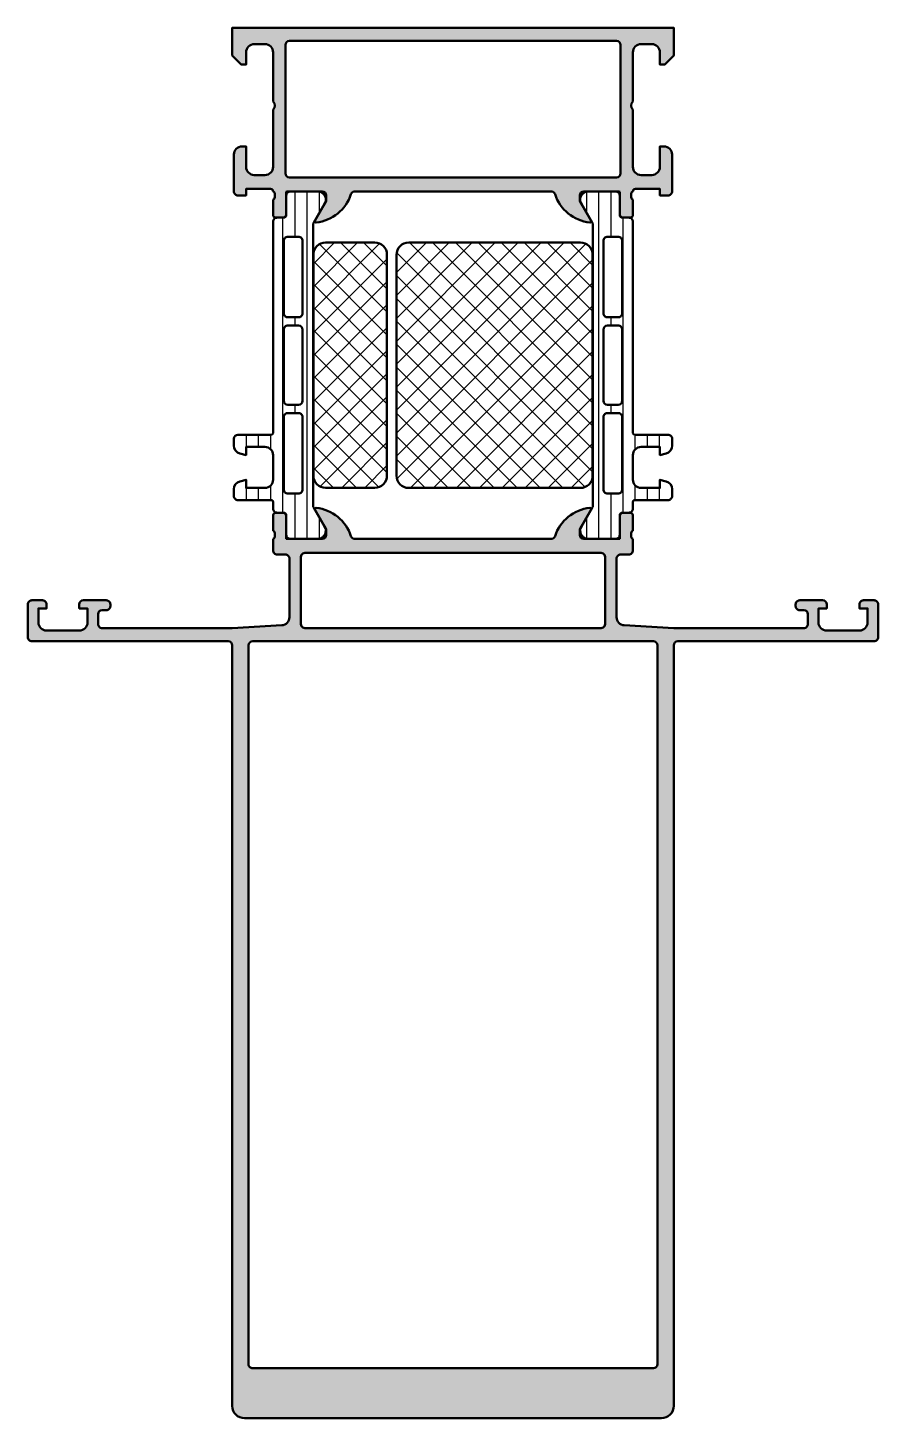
# Model space of a CAD drawing. Extents: x 0 to 104, y -95 to 75.
import ezdxf

# ---------------------------------------------------------------- set-up
doc = ezdxf.new("R2010")
doc.units = 0
for name, color, linetype, lineweight in [('0S-Alu contour', 7, 'Continuous', 50), ('0S-Alu hatch', 252, 'Continuous', 25), ('0S-Plastic contour', 254, 'Continuous', 50), ('0S-Plastic hatch', 253, 'Continuous', 25), ('0S-PT contour', 91, 'Continuous', 50), ('0S-PT hatch', 103, 'Continuous', 25)]:
    doc.layers.add(name, color=color, linetype=linetype, lineweight=lineweight)
pattern_1 = [(135, (0, 0), (-1.403165018917055, -1.403165018917055), []), (225, (0, 0), (1.403165018917055, -1.403165018917055), [])]
pattern_2 = [(90, (0, 0), (-1.4859, 0), [])]

# ---------------------------------------------------------------- blocks, each defined once
blk = doc.blocks.new('347750__EEDB8628_CD6E_4294_B818_DA84D8212B76_')
at = {"layer": '0S-Alu hatch'}
h = blk.add_hatch(color=256, dxfattribs=at)
edge = h.paths.add_edge_path()
edge.add_line((3.639383138e-06, 4.5), (3.639383138e-06, 0.5))
edge.add_arc((0.500000000026494, 0.4999963606433561), 0.4999963606566011, 179.9995829571354, 270.0004170425872)
edge.add_line((0.5000036393831379, 1e-16), (24.49998075119955, 0))
edge.add_ellipse((24.49998075119955, -0.5), major_axis=(-0.5, 0), ratio=1, start_angle=180, end_angle=270, ccw=False)
edge.add_line((24.99998075119954, -0.5), (24.99998075119954, -93.49999999999999))
edge.add_arc((26.49998109549844, -93.4999996557011), 1.500000344298936, 180.0000131436781, 269.9999868487538)
edge.add_line((26.49998075119955, -95), (77.49998075119954, -95))
edge.add_arc((77.49999964849751, -93.50002652657697), 1.499973473542049, 269.9992781636232, 360.0010132584771)
edge.add_line((78.999973121805, -93.49999999999999), (78.99997312180501, -0.5))
edge.add_ellipse((79.49998893626307, -0.5000158144580588), major_axis=(-0.5000158147081417, 0), ratio=1, start_angle=270.00181214608654, end_angle=359.99818785382087, ccw=False)
edge.add_line((79.49997312180501, -6.3e-15), (103.5000036393831, 0))
edge.add_arc((103.5000072787397, 0.4999963606433747), 0.4999963606566198, 269.9995829574155, 360.0004170428646)
edge.add_line((104.0000036393831, 0.5), (104.0000036393831, 4.5))
edge.add_arc((103.5000072787398, 4.50000363935664), 0.4999963606566104, 359.9995829571354, 450.0004170425861)
edge.add_line((103.5000036393831, 5.000000000000005), (102.1999853288362, 5))
edge.add_arc((102.1999650738996, 4.500050770347193), 0.4999492300631112, 89.99767871952724, 180.0058184440998)
edge.add_line((101.7000158464144, 4.5), (101.7000158464144, 4))
edge.add_line((101.7000158464144, 4), (102.7000158464144, 4))
edge.add_line((102.7000158464144, 4), (102.7000158464144, 2.300003051757812))
edge.add_ellipse((101.6999726679148, 2.300046230257363), major_axis=(-1.000043179431703, 0), ratio=1, start_angle=90.00247383897192, end_angle=179.9975261609891, ccw=False)
edge.add_line((101.7000158464144, 1.30000305175781), (97.69998532883626, 1.300003051757812))
edge.add_ellipse((97.6999685967068, 2.299955803026501), major_axis=(-0.9999527514086777, 0), ratio=1, start_angle=-0.002707280691993219, end_angle=90.0009587256992, ccw=False)
edge.add_line((96.7000158464144, 2.300003051757811), (96.7000158464144, 4))
edge.add_line((96.7000158464144, 4), (97.70001584641439, 4))
edge.add_line((97.70001584641439, 4), (97.70001584641439, 4.5))
edge.add_arc((97.19996711064042, 4.499951264226029), 0.5000487381489171, 0.0055841639549441, 89.99441583599489)
edge.add_line((97.20001584641439, 5.000000000000002), (94.39999753586751, 5))
edge.add_arc((94.39998373588281, 4.500013799984698), 0.4999862002057468, 89.99841859459237, 180.0015814054484)
edge.add_line((93.89999753586751, 4.5), (93.89999753586751, 4.300003051757812))
edge.add_arc((94.39998465429136, 4.29999017018166), 0.4999871185897852, 179.9985238419079, 270.0014761579244)
edge.add_line((94.39999753586751, 3.800003051757814), (94.89999753586751, 3.800003051757812))
edge.add_ellipse((94.89999479499996, 3.300000310890254), major_axis=(-0.5000027408750701, 0), ratio=1, start_angle=180.0003140784808, end_angle=269.9996859214352, ccw=False)
edge.add_line((95.39999753586751, 3.300003051757812), (95.39999753586751, 2.099998474121093))
edge.add_ellipse((94.90000117522418, 2.099994834764432), major_axis=(-0.4999963606565819, 0), ratio=1, start_angle=89.99958295741061, end_angle=180.0004170428646, ccw=False)
edge.add_line((94.89999753586751, 1.599998474121096), (79.00000363938314, 1.599998474121093))
edge.add_line((79.00000363938314, 1.599998474121093), (72.94296628586751, 1.946113586425781))
edge.add_ellipse((72.99999431097056, 2.944476820800788), major_axis=(-0.9999906716559303, 0), ratio=1, start_angle=-0.0006706298242988851, end_angle=86.7307306479899, ccw=False)
edge.add_line((72.00000363938314, 2.944488525390625), (72.00000363938314, 10.09999847412109))
edge.add_ellipse((72.50000076675134, 10.1000013467529), major_axis=(-0.4999971273764557, 0), ratio=1, start_angle=-90.00032918124731, end_angle=0.0003291815056059022, ccw=False)
edge.add_line((72.50000363938314, 10.5999984741211), (73.50000363938312, 10.59999847412109))
edge.add_arc((73.50000651201493, 11.09999560148929), 0.4999971273764539, 269.9996708187527, 360.0003291815056)
edge.add_line((74.00000363938314, 11.09999847412109), (74.00000363938314, 12.5))
edge.add_ellipse((74.07884008592609, 12.76752059199321), major_axis=(-0.2788950563274936, 0), ratio=1, start_angle=-1.1645893740753195, end_angle=73.58012358053122, ccw=False)
edge.add_line((73.80000263938295, 12.77318899999147), (73.80000263938298, 13.22678299999143))
edge.add_ellipse((74.07887073502627, 13.23244365946842), major_axis=(-0.27892554173727, 0), ratio=1, start_angle=-73.5754054446598, end_angle=1.1628700728730905, ccw=False)
edge.add_line((74.00000363938314, 13.4999869999915), (74.00000363938314, 15.379998))
edge.add_arc((73.70000363938301, 15.37999799999995), 0.300000000000125, 0, 90.00000000001087)
edge.add_line((73.70000363938296, 15.67999800000007), (72.72002932034032, 15.67999799999995))
edge.add_arc((72.72002932034032, 15.379998), 0.2999999999999545, 90, 180)
edge.add_line((72.42002932034036, 15.379998), (72.42002932034036, 12.61986284450358))
edge.add_ellipse((72.30002932034031, 12.61986284450365), major_axis=(-0.120000000000033, 0), ratio=1, start_angle=89.99990065163081, end_angle=180, ccw=False)
edge.add_line((72.30002911226559, 12.4998628445038), (68.00059491821987, 12.49987029953229))
edge.add_ellipse((68.00059491821993, 13.00030899047846), major_axis=(-0.5004386909461687, 0), ratio=1, start_angle=0, end_angle=89.99999999999352, ccw=False)
edge.add_line((67.50015622727376, 13.00030899047846), (67.50015622727376, 13.70030899047856))
edge.add_line((67.50015622727376, 13.70030899047856), (68.88165168489611, 16.0931293135061))
edge.add_arc((68.76203644262543, 16.16218920583019), 0.1381197846482892, 330.0000000000239, 455.6225775508132)
edge.add_arc((69.2383794684475, 11.32370012863078), 4.999999999999889, 95.6225775507939, 162.25158364393)
edge.add_ellipse((63.99955524861081, 13.00050134695247), major_axis=(-0.5006310121761267, 0), ratio=1, start_angle=89.99999999999511, end_angle=162.2515836439256, ccw=False)
edge.add_line((63.99955524861077, 12.49987033477635), (39.99923952588149, 12.5003166542366))
edge.add_ellipse((39.99923952588146, 12.99967456803591), major_axis=(-0.4993579137993099, 0), ratio=1, start_angle=17.748416356073278, end_angle=90.00000000000318, ccw=False)
edge.add_arc((34.76162781031847, 11.3232614384453), 4.999999999999948, 17.74841635606901, 84.37742244920526)
edge.add_arc((35.23797083614076, 16.16175051564476), 0.1381197846482757, 84.37742244924227, 210.0000000000359)
edge.add_line((35.11835559387016, 16.09269062332055), (36.49985105149252, 13.69987030029301))
edge.add_line((36.49985105149252, 13.69987030029301), (36.49985105149252, 12.99987030029297))
edge.add_ellipse((35.99985105149251, 12.99987030029297), major_axis=(-0.5, 0), ratio=1, start_angle=90, end_angle=180, ccw=False)
edge.add_line((35.99985105149251, 12.49987030029297), (31.69997816650046, 12.49986284450381))
edge.add_ellipse((31.69997795842582, 12.61986284450354), major_axis=(-0.1199999999999096, 0), ratio=1, start_angle=0, end_angle=90.00009934832002, ccw=False)
edge.add_line((31.57997795842591, 12.61986284450354), (31.57997795842592, 15.379998))
edge.add_arc((31.27997795842579, 15.37999799999994), 0.300000000000125, 0, 90.00000000001087)
edge.add_line((31.27997795842573, 15.67999800000007), (30.30000363938309, 15.67999800000007))
edge.add_arc((30.30000363938315, 15.37999800000006), 0.3000000000000114, 90.00000000001087, 180)
edge.add_line((30.00000363938314, 15.37999800000006), (30.00000363938314, 13.4999869999915))
edge.add_ellipse((29.92113654373989, 13.23244365946857), major_axis=(-0.2789255417371667, 0), ratio=1, start_angle=178.8371299270957, end_angle=253.5754054446278, ccw=False)
edge.add_line((30.20000463938307, 13.22678299999143), (30.20000463938307, 12.77318899999147))
edge.add_ellipse((29.92116719284007, 12.76752059199306), major_axis=(-0.2788950563273889, 0), ratio=1, start_angle=106.4198764195011, end_angle=181.1645893741054, ccw=False)
edge.add_line((30.00000363938314, 12.5), (30.00000363938314, 11.09999847412109))
edge.add_arc((30.50000076675135, 11.0999956014893), 0.4999971273764628, 179.9996708184944, 270.0003291812465)
edge.add_line((30.50000363938314, 10.59999847412109), (31.50000363938314, 10.59999847412109))
edge.add_ellipse((31.50000651201493, 10.10000134675288), major_axis=(-0.4999971273764628, 0), ratio=1, start_angle=179.9996708184945, end_angle=270.00032918124646, ccw=False)
edge.add_line((32.00000363938314, 10.09999847412109), (32.00000363938314, 2.944488525390625))
edge.add_ellipse((31.0000129677957, 2.944476820800789), major_axis=(-0.9999906716559323, 0), ratio=1, start_angle=93.2692693520105, end_angle=180.0006706298244, ccw=False)
edge.add_line((31.05704099289877, 1.946113586425781), (25.00000363938314, 1.599998474121093))
edge.add_line((25.00000363938314, 1.599998474121093), (9.100009742898761, 1.599998474121093))
edge.add_ellipse((9.100006103542121, 2.099994834764452), major_axis=(-0.4999963606566037, 0), ratio=1, start_angle=-0.000417042864683026, end_angle=90.00041704258689, ccw=False)
edge.add_line((8.600009742898761, 2.099998474121093), (8.600009742898761, 3.300003051757812))
edge.add_ellipse((9.100012483766374, 3.300000310890201), major_axis=(-0.5000027408751234, 0), ratio=1, start_angle=270.0003140785709, end_angle=359.99968592151924, ccw=False)
edge.add_line((9.100009742898761, 3.800003051757812), (9.600009742898761, 3.800003051757812))
edge.add_arc((9.600022624474947, 4.299990170181628), 0.499987118589755, 269.9985238420721, 360.0014761580922)
edge.add_line((10.10000974289876, 4.300003051757812), (10.10000974289876, 4.5))
edge.add_arc((9.600023542883463, 4.500013799984699), 0.499986200205745, 359.9984185945515, 450.0015814054076)
edge.add_line((9.600009742898761, 5), (6.799991432351887, 5))
edge.add_arc((6.80004016812588, 4.499951264226007), 0.5000487381489366, 90.00558416400735, 179.994415836045)
edge.add_line((6.299991432351887, 4.5), (6.299991432351887, 4))
edge.add_line((6.299991432351887, 4), (7.299991432351887, 4))
edge.add_line((7.299991432351887, 4), (7.299991432351887, 2.300003051757812))
edge.add_ellipse((6.300038682059533, 2.299955803026452), major_axis=(-0.9999527514086279, 0), ratio=1, start_angle=89.99904127429772, end_angle=180.0027072806921, ccw=False)
edge.add_line((6.300021949930012, 1.300003051757812), (2.299991432351887, 1.300003051757812))
edge.add_ellipse((2.300034610851463, 2.300046230257388), major_axis=(-1.000043179431727, 0), ratio=1, start_angle=0.00247383901108833, end_angle=89.99752616102683, ccw=False)
edge.add_line((1.299991432351888, 2.300003051757812), (1.299991432351887, 4))
edge.add_line((1.299991432351887, 4), (2.299991432351887, 4))
edge.add_line((2.299991432351887, 4), (2.299991432351887, 4.5))
edge.add_arc((1.800042204866697, 4.500050770347224), 0.4999492300630802, 359.9941815559002, 450.0023212804758)
edge.add_line((1.800021949930013, 5), (0.500003639383138, 5))
edge.add_arc((0.5000000000264943, 4.500003639356643), 0.4999963606566015, 89.99958295741283, 180.0004170428646)
h.paths.add_polyline_path([(33.40000516526205, 2.100024744323476), (33.40000516526205, 10.30002169256566), (33.4669607316683, 10.55002169256566), (33.65000516526205, 10.73303560858129), (33.90000516526205, 10.80002169256566), (70.09995633713704, 10.80002169256566), (70.34995633713704, 10.73303560858129), (70.53300077073085, 10.55002169256566), (70.59995633713704, 10.30002169256566), (70.59995633713704, 2.100024744323476), (70.53300077073085, 1.850024744323476), (70.34995633713704, 1.667010828307851), (70.09995633713704, 1.600024744323476), (33.90000516526205, 1.600024744323476), (33.65000516526205, 1.667010828307851), (33.4669607316683, 1.850024744323476)])
edge = h.paths.add_edge_path()
edge.add_line((27.0005641151525, -88.4001969240111), (27.0005641151525, -0.5001968942098216))
edge.add_ellipse((27.50057484015688, -0.5002076490161367), major_axis=(-0.5000107251200396, 0), ratio=1, start_angle=270.00122896861046, end_angle=359.99876761655685, ccw=False)
edge.add_line((27.5005641151525, -0.0001969240111204), (76.50056411515205, -0.0001969240111244))
edge.add_ellipse((76.50052212303467, -0.5002389161298632), major_axis=(-0.5000419938819285, 0), ratio=1, start_angle=180.0048115382487, end_angle=269.9951884619079, ccw=False)
edge.add_line((77.0005641151534, -0.5001969240113482), (77.00056411515386, -88.40019692400973))
edge.add_ellipse((76.50054830069455, -88.40018110955178), major_axis=(-0.5000158147094064, 0), ratio=1, start_angle=90.00181214607511, end_angle=179.9981878538209, ccw=False)
edge.add_line((76.5005641151525, -88.90019692401108), (27.5005641151525, -88.90019692401108))
edge.add_ellipse((27.50055379477204, -88.40020724439157), major_axis=(-0.499989679726044, 0), ratio=1, start_angle=-0.001182652789623262, end_angle=90.00118265289791, ccw=False)
at = {"layer": '0S-Alu contour', "color": 7}
for points in [[(30.00000363938314, 15.37999800000006), (30.00000363938314, 13.4999869999915)], [(31.27997795842573, 15.67999800000007), (30.30000363938309, 15.67999800000007)], [(31.57997795842591, 12.61986284450354), (31.57997795842592, 15.379998)], [(35.11835559387016, 16.09269062332055), (36.49985105149252, 13.69987030029301), (36.49985105149252, 12.99987030029297)], [(67.50015622727376, 13.00030899047846), (67.50015622727376, 13.70030899047856), (68.88165168489611, 16.0931293135061)], [(72.42002932034036, 15.379998), (72.42002932034036, 12.61986284450358)], [(73.70000363938296, 15.67999800000007), (72.72002932034032, 15.67999799999995)], [(74.00000363938314, 13.4999869999915), (74.00000363938314, 15.379998)], [(30.00000363938314, 12.5), (30.00000363938314, 11.09999847412109)], [(30.20000463938307, 13.22678299999143), (30.20000463938307, 12.77318899999147)], [(35.99985105149251, 12.49987030029297), (31.69997816650046, 12.49986284450381)], [(63.99955524861077, 12.49987033477635), (39.99923952588149, 12.5003166542366)], [(72.30002911226559, 12.4998628445038), (68.00059491821987, 12.49987029953229)], [(73.80000263938295, 12.77318899999147), (73.80000263938298, 13.22678299999143)], [(74.00000363938314, 11.09999847412109), (74.00000363938314, 12.5)], [(30.50000363938314, 10.59999847412109), (31.50000363938314, 10.59999847412109)], [(33.40000516526205, 2.100024744323476), (33.40000516526205, 10.30002169256566), (33.4669607316683, 10.55002169256566), (33.65000516526205, 10.73303560858129), (33.90000516526205, 10.80002169256566), (70.09995633713704, 10.80002169256566), (70.34995633713704, 10.73303560858129), (70.53300077073085, 10.55002169256566), (70.59995633713704, 10.30002169256566), (70.59995633713704, 2.100024744323476), (70.53300077073085, 1.850024744323476), (70.34995633713704, 1.667010828307851), (70.09995633713704, 1.600024744323476), (33.90000516526205, 1.600024744323476), (33.65000516526205, 1.667010828307851), (33.4669607316683, 1.850024744323476), (33.40000516526205, 2.100024744323476)], [(72.50000363938314, 10.5999984741211), (73.50000363938312, 10.59999847412109)], [(32.00000363938314, 10.09999847412109), (32.00000363938314, 2.944488525390625)], [(72.00000363938314, 2.944488525390625), (72.00000363938314, 10.09999847412109)], [(3.639383138e-06, 4.5), (3.639383138e-06, 0.5)], [(1.800021949930013, 5), (0.500003639383138, 5)], [(1.299991432351888, 2.300003051757812), (1.299991432351887, 4), (2.299991432351887, 4), (2.299991432351887, 4.5)], [(6.299991432351887, 4.5), (6.299991432351887, 4), (7.299991432351887, 4), (7.299991432351887, 2.300003051757812)], [(9.600009742898761, 5), (6.799991432351887, 5)], [(9.100009742898761, 3.800003051757812), (9.600009742898761, 3.800003051757812)], [(10.10000974289876, 4.300003051757812), (10.10000974289876, 4.5)], [(93.89999753586751, 4.5), (93.89999753586751, 4.300003051757812)], [(97.20001584641439, 5.000000000000002), (94.39999753586751, 5)], [(94.39999753586751, 3.800003051757814), (94.89999753586751, 3.800003051757812)], [(96.7000158464144, 2.300003051757811), (96.7000158464144, 4), (97.70001584641439, 4), (97.70001584641439, 4.5)], [(101.7000158464144, 4.5), (101.7000158464144, 4), (102.7000158464144, 4), (102.7000158464144, 2.300003051757812)], [(103.5000036393831, 5.000000000000005), (102.1999853288362, 5)], [(104.0000036393831, 0.5), (104.0000036393831, 4.5)], [(8.600009742898761, 2.099998474121093), (8.600009742898761, 3.300003051757812)], [(31.05704099289877, 1.946113586425781), (25.00000363938314, 1.599998474121093), (9.100009742898761, 1.599998474121093)], [(94.89999753586751, 1.599998474121096), (79.00000363938314, 1.599998474121093), (72.94296628586751, 1.946113586425781)], [(95.39999753586751, 3.300003051757812), (95.39999753586751, 2.099998474121093)], [(0.5000036393831379, 1e-16), (24.49998075119955, 0)], [(6.300021949930012, 1.300003051757812), (2.299991432351887, 1.300003051757812)], [(79.49997312180501, -6.3e-15), (103.5000036393831, 0)], [(101.7000158464144, 1.30000305175781), (97.69998532883626, 1.300003051757812)], [(24.99998075119954, -0.5), (24.99998075119954, -93.49999999999999)], [(27.0005641151525, -88.4001969240111), (27.0005641151525, -0.5001968942098216)], [(27.5005641151525, -0.0001969240111204), (76.50056411515205, -0.0001969240111244)], [(77.0005641151534, -0.5001969240113482), (77.00056411515386, -88.40019692400973)], [(78.999973121805, -93.49999999999999), (78.99997312180501, -0.5)], [(76.5005641151525, -88.90019692401108), (27.5005641151525, -88.90019692401108)], [(26.49998075119955, -95), (77.49998075119954, -95)]]:
    blk.add_lwpolyline(points, dxfattribs=at)
for centre, radius, start, end in [((30.30000363938315, 15.37999800000006), 0.3000000000000114, 90.00000000001087, 180), ((31.27997795842579, 15.37999799999994), 0.300000000000125, 0, 90.00000000001087), ((35.23797083614076, 16.16175051564476), 0.1381197846482757, 84.37742244924227, 210.0000000000359), ((34.76162781031847, 11.3232614384453), 4.999999999999948, 17.74841635606901, 84.37742244920526), ((69.2383794684475, 11.32370012863078), 4.999999999999889, 95.6225775507939, 162.25158364393), ((68.76203644262543, 16.16218920583019), 0.1381197846482892, 330.0000000000239, 95.6225775508133), ((72.72002932034032, 15.379998), 0.2999999999999545, 90, 180), ((73.70000363938301, 15.37999799999995), 0.300000000000125, 0, 90.00000000001087), ((30.50000076675135, 11.0999956014893), 0.4999971273764628, 179.9996708184944, 270.0003291812465), ((73.50000651201493, 11.09999560148929), 0.4999971273764539, 269.9996708187527, 0.0003291815055843), ((0.5000000000264943, 4.500003639356643), 0.4999963606566015, 89.99958295741283, 180.0004170428646), ((1.800042204866697, 4.500050770347224), 0.4999492300630802, 359.9941815559002, 90.00232128047583), ((6.80004016812588, 4.499951264226007), 0.5000487381489366, 90.00558416400735, 179.994415836045), ((9.600023542883463, 4.500013799984699), 0.499986200205745, 359.9984185945515, 90.00158140540763), ((9.600022624474947, 4.299990170181628), 0.499987118589755, 269.9985238420721, 0.0014761580921441), ((94.39998373588281, 4.500013799984698), 0.4999862002057468, 89.99841859459237, 180.0015814054484), ((94.39998465429136, 4.29999017018166), 0.4999871185897852, 179.9985238419079, 270.0014761579244), ((97.19996711064042, 4.499951264226029), 0.5000487381489171, 0.0055841639549441, 89.99441583599489), ((102.1999650738996, 4.500050770347193), 0.4999492300631112, 89.99767871952724, 180.0058184440998), ((103.5000072787398, 4.50000363935664), 0.4999963606566104, 359.9995829571354, 90.00041704258616), ((0.500000000026494, 0.4999963606433561), 0.4999963606566011, 179.9995829571354, 270.0004170425872), ((103.5000072787397, 0.4999963606433747), 0.4999963606566198, 269.9995829574155, 0.0004170428646345), ((26.49998109549844, -93.4999996557011), 1.500000344298936, 180.0000131436781, 269.9999868487538), ((77.49999964849751, -93.50002652657697), 1.499973473542049, 269.9992781636232, 0.0010132584770576)]:
    blk.add_arc(centre, radius, start, end, dxfattribs=at)
at = {"layer": '0S-Alu contour', "color": 7, "extrusion": (0, 0, -1)}
for centre, radius, start, end in [((-29.92113654373989, 13.23244365946857), 0.2789255417371667, 106.4245945553722, 181.1628700729044), ((-29.92116719284007, 12.76752059199306), 0.2788950563273889, 178.8354106258946, 253.5801235804989), ((-31.69997795842582, 12.61986284450354), 0.1199999999999096, 269.99990065168, 0), ((-35.99985105149251, 12.99987030029297), 0.5, 180, 270), ((-39.99923952588146, 12.99967456803591), 0.4993579137993099, 269.9999999999968, 342.2515836439267), ((-63.99955524861081, 13.00050134695247), 0.5006310121761267, 197.7484163560744, 270.0000000000049), ((-68.00059491821993, 13.00030899047846), 0.5004386909461687, 270.0000000000065, 0), ((-72.30002932034031, 12.61986284450365), 0.120000000000033, 180, 270.0000993483692), ((-74.07884008592609, 12.76752059199321), 0.2788950563274936, 286.4198764194688, 1.164589374075328), ((-74.07887073502627, 13.23244365946842), 0.27892554173727, 358.8371299271269, 73.57540544465989), ((-31.50000651201493, 10.10000134675288), 0.4999971273764628, 89.99967081875351, 180.0003291815056), ((-72.50000076675134, 10.1000013467529), 0.4999971273764557, 359.9996708184944, 90.0003291812473), ((-9.100012483766374, 3.300000310890201), 0.5000027408751234, 0.0003140784807261, 89.99968592142906), ((-94.89999479499996, 3.300000310890254), 0.5000027408750701, 90.00031407856484, 179.9996859215192), ((-2.300034610851463, 2.300046230257388), 1.000043179431727, 270.0024738389732, 359.9975261609889), ((-6.300038682059533, 2.299955803026452), 0.9999527514086279, 179.9972927193079, 270.0009587257023), ((-9.100006103542121, 2.099994834764452), 0.4999963606566037, 269.9995829574131, 0.0004170428646345), ((-31.0000129677957, 2.944476820800789), 0.9999906716559324, 179.9993293701756, 266.7307306479895), ((-72.99999431097056, 2.944476820800788), 0.9999906716559305, 273.2692693520101, 0.000670629824406), ((-94.90000117522418, 2.099994834764432), 0.4999963606565819, 179.9995829571354, 270.0004170425894), ((-97.6999685967068, 2.299955803026501), 0.9999527514086777, 269.9990412743008, 0.002707280692036), ((-101.6999726679148, 2.300046230257363), 1.000043179431703, 180.002473839011, 269.9975261610281), ((-24.49998075119955, -0.5), 0.5, 90, 180), ((-27.50057484015688, -0.5002076490161367), 0.5000107251200396, 0.0012323834431625, 89.99877103138954), ((-76.50052212303467, -0.5002389161298632), 0.5000419938819285, 90.00481153809208, 179.9951884617513), ((-79.49998893626307, -0.5000158144580588), 0.5000158147081417, 0.0018121461791491, 89.99818785391346), ((-27.50055379477204, -88.40020724439157), 0.499989679726044, 269.9988173471021, 0.0011826527896552), ((-76.50054830069455, -88.40018110955178), 0.5000158147094064, 180.0018121461791, 269.9981878539249)]:
    blk.add_arc(centre, radius, start, end, dxfattribs=at)
blk = doc.blocks.new('367300__D25F5A30_A243_4F00_9445_2579407FB8EC_')
at = {"layer": '0S-PT hatch'}
h = blk.add_hatch(dxfattribs=at)
h.set_pattern_fill('ANSI37', color=256, scale=0.625, angle=90, style=0)
h.set_pattern_definition(pattern_1)
edge = h.paths.add_edge_path()
edge.add_arc((46.58045853068642, 47.24119923922816), 1.5, 90, 180)
edge.add_line((45.08045853068643, 47.24119923922816), (45.08045853068643, 20.24119923922817))
edge.add_arc((46.58045853068642, 20.24119923922817), 1.5, 180, 270)
edge.add_line((46.58045853068642, 18.74119923922817), (67.58045853068643, 18.74119923922816))
edge.add_arc((67.58045853068643, 20.24119923922817), 1.5, 270, 360)
edge.add_line((69.08045853068641, 20.24119923922817), (69.08045853068641, 47.24119923922816))
edge.add_arc((67.58045853068643, 47.24119923922816), 1.5, 0, 90)
edge.add_line((67.58045853068643, 48.74119923922816), (46.58045853068642, 48.74119923922816))
at = {"layer": '0S-PT contour', "color": 7}
for points in [[(67.58045853068643, 48.74119923922816), (46.58045853068642, 48.74119923922816)], [(45.08045853068643, 47.24119923922816), (45.08045853068643, 20.24119923922817)], [(69.08045853068641, 20.24119923922817), (69.08045853068641, 47.24119923922816)], [(46.58045853068642, 18.74119923922817), (67.58045853068643, 18.74119923922816)]]:
    blk.add_lwpolyline(points, dxfattribs=at)
for centre, start, end in [((46.58045853068642, 47.24119923922816), 90, 180), ((67.58045853068643, 47.24119923922816), 0, 90), ((46.58045853068642, 20.24119923922817), 180, 270), ((67.58045853068643, 20.24119923922817), 270, 0)]:
    blk.add_arc(centre, 1.5, start, end, dxfattribs=at)
blk = doc.blocks.new('367300__BC3D34BB_B735_4AA6_B9B0_60AD262DBA55_')
at = {"layer": '0S-PT hatch'}
h = blk.add_hatch(dxfattribs=at)
h.set_pattern_fill('ANSI37', color=256, scale=0.625, angle=90, style=0)
h.set_pattern_definition(pattern_1)
edge = h.paths.add_edge_path()
edge.add_ellipse((42.42476006073864, 47.25119923911583), major_axis=(-1.5, 0), ratio=1, start_angle=180, end_angle=269.99999999999943, ccw=False)
edge.add_line((43.92476006073865, 47.25119923911583), (43.92476006073866, 20.25119923911583))
edge.add_ellipse((42.42476006073867, 20.25119923911579), major_axis=(-1.499999999999985, 0), ratio=1, start_angle=89.99999999999949, end_angle=180, ccw=False)
edge.add_line((42.42476006073866, 18.7511992391158), (36.42476006073867, 18.75119923911583))
edge.add_ellipse((36.42476006073868, 20.25119923911583), major_axis=(-1.500000000000003, 0), ratio=1, start_angle=0, end_angle=89.99999999999949, ccw=False)
edge.add_line((34.92476006073868, 20.25119923911583), (34.92476006073867, 47.25119923911583))
edge.add_ellipse((36.42476006073866, 47.25119923911583), major_axis=(-1.499999999999992, 0), ratio=1, start_angle=269.9999999999997, end_angle=360, ccw=False)
edge.add_line((36.42476006073867, 48.75119923911583), (42.42476006073866, 48.75119923911583))
at = {"layer": '0S-PT contour', "color": 7}
for points in [[(36.42476006073867, 48.75119923911583), (42.42476006073866, 48.75119923911583)], [(34.92476006073868, 20.25119923911583), (34.92476006073867, 47.25119923911583)], [(43.92476006073865, 47.25119923911583), (43.92476006073866, 20.25119923911583)], [(42.42476006073866, 18.7511992391158), (36.42476006073867, 18.75119923911583)]]:
    blk.add_lwpolyline(points, dxfattribs=at)
at = {"layer": '0S-PT contour', "color": 7, "extrusion": (0, 0, -1)}
for centre, radius, start, end in [((-36.42476006073866, 47.25119923911583), 1.499999999999992, 0, 90.00000000000028), ((-42.42476006073864, 47.25119923911583), 1.5, 90.00000000000055, 180), ((-36.42476006073868, 20.25119923911583), 1.500000000000003, 270.0000000000005, 0), ((-42.42476006073867, 20.25119923911579), 1.499999999999985, 180, 270.0000000000005)]:
    blk.add_arc(centre, radius, start, end, dxfattribs=at)
blk = doc.blocks.new('284033__EBEF7010_AD5A_4A08_94A9_241416151E6A___D5143D63_0C57_47CB_9D43_866FCB59583E_')
at = {"layer": '0S-Plastic hatch'}
h = blk.add_hatch(dxfattribs=at)
h.set_pattern_fill('ANSI31', color=256, scale=0.4680000000000001, angle=45, style=0)
h.set_pattern_definition(pattern_2)
edge = h.paths.add_edge_path()
edge.add_line((69.09999233068575, 50.92833361702787), (69.10107864311682, 16.57406486142846))
edge.add_ellipse((68.60107864337442, 16.57404727382148), major_axis=(-0.5000000000517238, 0), ratio=1, start_angle=150.0020787000289, end_angle=180.0020153912401, ccw=False)
edge.add_line((69.03410041506638, 16.32406298373011), (67.71571341727976, 14.04035838247477))
edge.add_arc((68.55698564793857, 13.49975392838028), 0.9999960709245096, 147.2750591980472, 261.8204672459851)
edge.add_line((68.41471085102432, 12.50993069970383), (71.89125234683017, 12.51005734716796))
edge.add_arc((71.8912368762104, 13.01005332437421), 0.499995977445587, 270.0017728167015, 360.0023777790716)
edge.add_line((72.3912328532254, 13.01007407424411), (72.39081397301263, 15.41007244358258))
edge.add_ellipse((72.6908139728158, 15.41008330981691), major_axis=(-0.2999999999999828, 0), ratio=1, start_angle=-89.9979247021165, end_angle=0.002075297898500139, ccw=False)
edge.add_line((72.69080310658151, 15.7100833096201), (73.50113443939642, 15.71011193603831))
edge.add_arc((73.50111900801211, 16.21010925689817), 0.4999973210979854, 270.0017683158609, 360.0023822800018)
edge.add_line((74.0011163286779, 16.21013004610165), (74.00243687366783, 17.05120229122874))
edge.add_ellipse((74.20243687366782, 17.05120229122873), major_axis=(-0.1999999999999886, 0), ratio=1, start_angle=270, end_angle=360, ccw=False)
edge.add_line((74.20243687366782, 17.25120229122872), (78.30243687365618, 17.25120229122873))
edge.add_arc((78.3024368736562, 17.7512022912287), 0.4999999999999716, 269.9999999999968, 360)
edge.add_line((78.80243687365618, 17.7512022912287), (78.80243687365574, 18.58195151458678))
edge.add_arc((77.80243687365623, 18.58195151458676), 0.9999999999995026, 0, 74.99999999891804)
edge.add_line((78.06125591877687, 19.54787734087046), (77.3024368736563, 19.75120229122868))
edge.add_line((77.3024368736563, 19.75120229122868), (77.30243687365618, 18.75120229122873))
edge.add_line((77.30243687365618, 18.75120229122873), (75.00243687366783, 18.75120229122873))
edge.add_ellipse((75.00414611938903, 19.75532877543036), major_axis=(-1.004127938958004, 0), ratio=1, start_angle=0.23408772131568867, end_angle=89.90246998468012, ccw=False)
edge.add_line((74.00002656094115, 19.75122632025461), (74.00002656094115, 22.75110467439828))
edge.add_ellipse((75.00414590750886, 22.74707631855115), major_axis=(-1.004127427074067, 0), ratio=1, start_angle=270.097517975085, end_angle=359.770140321516, ccw=False)
edge.add_line((75.00243687366778, 23.75120229122874), (77.30243687365619, 23.75120229122874))
edge.add_line((77.30243687365619, 23.75120229122874), (77.30243687365619, 22.75120229122874))
edge.add_line((77.30243687365619, 22.75120229122874), (78.06125591877685, 22.95452724155691))
edge.add_arc((77.80243687365603, 23.92045306784118), 1.000000000000093, 285.0000000010829, 360)
edge.add_line((78.80243687365615, 23.92045306784118), (78.80243687365613, 24.75120229122879))
edge.add_arc((78.30243687365623, 24.75120229122882), 0.4999999999999006, 0, 90.00000000000487)
edge.add_line((78.30243687365619, 25.25120229122872), (74.20243687366789, 25.25120229122874))
edge.add_ellipse((74.20416542656322, 25.45537538707201), major_axis=(-0.2041804127759077, 0), ratio=1, start_angle=1.1558689438242027, end_angle=89.5149389342647, ccw=False)
edge.add_line((74.00002656094117, 25.45125658823264), (74.00000363938314, 51.29262339778482))
edge.add_arc((73.50000631852326, 51.29260796640052), 0.499997321098005, 0.0017683158931002, 90.00238227990717)
edge.add_line((73.49998552932061, 51.79260528706634), (72.68965419650569, 51.79257666064811))
edge.add_ellipse((72.68964333027138, 52.09257666045132), major_axis=(-0.3000000000000041, 0), ratio=1, start_angle=0.002075297898500139, end_angle=90.00207529788338, ccw=False)
edge.add_line((72.38964333046818, 52.09256579421694), (72.38988835104898, 54.49256418760248))
edge.add_arc((71.88989237384268, 54.49254871698268), 0.4999959774456243, 0.0017728167248697, 90.00237777906717)
edge.add_line((71.88987162397284, 54.99254469399775), (68.413330128167, 54.99241804653365))
edge.add_arc((68.55567662904873, 54.00260512706298), 0.9999960709244543, 98.18368334978393, 212.7290913977288)
edge.add_line((67.71444356282855, 53.46193973131243), (69.03299599228494, 51.17833064206305))
edge.add_ellipse((68.59999233120425, 50.92831498391091), major_axis=(-0.4999999998305307, 0), ratio=1, start_angle=180.0021351979358, end_angle=210.0020719028558, ccw=False)
edge = h.paths.add_edge_path()
edge.add_ellipse((72.20055493872187, 48.9511899405362), major_axis=(-0.5000000020876216, 0), ratio=1, start_angle=180, end_angle=270.0018991026211, ccw=False)
edge.add_line((72.7005549408095, 48.9511899405362), (72.70055494080945, 40.10119604587005))
edge.add_ellipse((72.20055493865216, 40.10119604774751), major_axis=(-0.5000000021573073, 0), ratio=1, start_angle=89.99810091050438, end_angle=180, ccw=False)
edge.add_line((72.20053836596985, 39.60119604586486), (70.9005442596571, 39.60119604586484))
edge.add_ellipse((70.90054062030033, 40.1011924065081), major_axis=(-0.4999963606565038, 0), ratio=1, start_angle=-0.000417042864683026, end_angle=90.00041704259922, ccw=False)
edge.add_line((70.4005442596571, 40.10119604586717), (70.40054425965712, 48.95118994234916))
edge.add_ellipse((70.90054062030048, 48.95119358170579), major_axis=(-0.4999963606566104, 0), ratio=1, start_angle=-90.0004170425845, end_angle=0.00041704286462618256, ccw=False)
edge.add_line((70.90054425965711, 49.45118994234916), (72.20053836592501, 49.45118994234917))
edge = h.paths.add_edge_path()
edge.add_line((72.7005549407991, 38.10119604656852), (72.70055494079908, 29.40118994305283))
edge.add_ellipse((72.20055494079907, 29.40118994304765), major_axis=(-0.5000000000000142, 0), ratio=1, start_angle=90.00000000000318, end_angle=180, ccw=False)
edge.add_line((72.2005549407991, 28.90118994304764), (70.90054425964672, 28.90118994304763))
edge.add_ellipse((70.90054425964676, 29.40118994304765), major_axis=(-0.5000000000000178, 0), ratio=1, start_angle=0, end_angle=89.99999999999511, ccw=False)
edge.add_line((70.40054425964675, 29.40118994304765), (70.40054425964672, 38.10119604656851))
edge.add_ellipse((70.90054425964674, 38.10119604656329), major_axis=(-0.5000000000000142, 0), ratio=1, start_angle=270.000000001192, end_angle=360, ccw=False)
edge.add_line((70.90054425963633, 38.6011960465633), (72.20055494078866, 38.60119604656331))
edge.add_ellipse((72.20055494079907, 38.10119604656331), major_axis=(-0.5, 0), ratio=1, start_angle=180, end_angle=270.00000000119365, ccw=False)
edge = h.paths.add_edge_path()
edge.add_line((70.40054425964674, 18.55121130535755), (70.40054425964674, 27.40118994304763))
edge.add_ellipse((70.90054062029003, 27.40119358240435), major_axis=(-0.4999963606565393, 0), ratio=1, start_angle=-90.00041704259428, end_angle=0.00041704286462618256, ccw=False)
edge.add_line((70.90054425964674, 27.90118994304765), (72.20053836591465, 27.90118994304763))
edge.add_ellipse((72.20055493871152, 27.4011899412347), major_axis=(-0.5000000020875861, 0), ratio=1, start_angle=180, end_angle=270.00189910262276, ccw=False)
edge.add_line((72.7005549407991, 27.40118994305277), (72.70055494079908, 18.55118078777418))
edge.add_ellipse((72.20057019958817, 18.55118078777418), major_axis=(-0.4999847412109091, 0), ratio=1, start_angle=89.9999999999967, end_angle=180, ccw=False)
edge.add_line((72.20057019958814, 18.05119604656328), (70.9005595184358, 18.0511960465633))
edge.add_ellipse((70.90055951843577, 18.55121130535235), major_axis=(-0.5000152587890483, 0), ratio=1, start_angle=0, end_angle=90.00000000000318, ccw=False)
at = {"layer": '0S-Alu contour', "color": 7}
for points in [[(70.90054425965711, 49.45118994234916), (72.20053836592501, 49.45118994234917)], [(70.4005442596571, 40.10119604586717), (70.40054425965712, 48.95118994234916)], [(72.7005549408095, 48.9511899405362), (72.70055494080945, 40.10119604587005)], [(72.20053836596985, 39.60119604586486), (70.9005442596571, 39.60119604586484)], [(70.40054425964675, 29.40118994304765), (70.40054425964672, 38.10119604656851)], [(70.90054425963633, 38.6011960465633), (72.20055494078866, 38.60119604656331)], [(72.7005549407991, 38.10119604656852), (72.70055494079908, 29.40118994305283)], [(72.2005549407991, 28.90118994304764), (70.90054425964672, 28.90118994304763)], [(70.40054425964674, 18.55121130535755), (70.40054425964674, 27.40118994304763)], [(70.90054425964674, 27.90118994304765), (72.20053836591465, 27.90118994304763)], [(72.7005549407991, 27.40118994305277), (72.70055494079908, 18.55118078777418)], [(72.20057019958814, 18.05119604656328), (70.9005595184358, 18.0511960465633)]]:
    blk.add_lwpolyline(points, dxfattribs=at)
at = {"layer": '0S-Alu contour', "color": 7, "extrusion": (0, 0, -1)}
for centre, radius, start, end in [((-70.90054062030048, 48.95119358170579), 0.4999963606566104, 359.9995829571354, 90.00041704258453), ((-72.20055493872187, 48.9511899405362), 0.5000000020876216, 89.99810089737886, 180), ((-70.90054062030033, 40.1011924065081), 0.4999963606565038, 269.9995829574008, 0.0004170428646345), ((-72.20055493865216, 40.10119604774751), 0.5000000021573073, 180, 270.0018990894956), ((-70.90054425964674, 38.10119604656329), 0.5000000000000142, 0, 89.99999999880797), ((-72.20055494079907, 38.10119604656331), 0.5, 89.99999999880635, 180), ((-70.90054425964676, 29.40118994304765), 0.5000000000000178, 270.0000000000049, 0), ((-72.20055494079907, 29.40118994304765), 0.5000000000000142, 180, 269.9999999999968), ((-70.90054062029003, 27.40119358240435), 0.4999963606565393, 359.9995829571354, 90.0004170425943), ((-72.20055493871152, 27.4011899412347), 0.5000000020875861, 89.99810089737724, 180), ((-70.90055951843577, 18.55121130535235), 0.5000152587890483, 269.9999999999968, 0), ((-72.20057019958817, 18.55118078777418), 0.4999847412109091, 180, 270.0000000000033)]:
    blk.add_arc(centre, radius, start, end, dxfattribs=at)
at = {"layer": '0S-Plastic contour', "color": 7}
for points in [[(71.88987162397284, 54.99254469399775), (68.413330128167, 54.99241804653365)], [(72.38964333046818, 52.09256579421694), (72.38988835104898, 54.49256418760248)], [(67.71444356282855, 53.46193973131243), (69.03299599228494, 51.17833064206305)], [(73.49998552932061, 51.79260528706634), (72.68965419650569, 51.79257666064811)], [(74.00002656094117, 25.45125658823264), (74.00000363938314, 51.29262339778482)], [(69.09999233068575, 50.92833361702787), (69.10107864311682, 16.57406486142846)], [(78.30243687365619, 25.25120229122872), (74.20243687366789, 25.25120229122874)], [(78.80243687365615, 23.92045306784118), (78.80243687365613, 24.75120229122879)], [(74.00002656094115, 19.75122632025461), (74.00002656094115, 22.75110467439828)], [(75.00243687366778, 23.75120229122874), (77.30243687365619, 23.75120229122874), (77.30243687365619, 22.75120229122874), (78.06125591877685, 22.95452724155691)], [(78.06125591877687, 19.54787734087046), (77.3024368736563, 19.75120229122868), (77.30243687365618, 18.75120229122873), (75.00243687366783, 18.75120229122873)], [(74.0011163286779, 16.21013004610165), (74.00243687366783, 17.05120229122874)], [(74.20243687366782, 17.25120229122872), (78.30243687365618, 17.25120229122873)], [(78.80243687365618, 17.7512022912287), (78.80243687365574, 18.58195151458678)], [(69.03410041506638, 16.32406298373011), (67.71571341727976, 14.04035838247477)], [(72.3912328532254, 13.01007407424411), (72.39081397301263, 15.41007244358258)], [(72.69080310658151, 15.7100833096201), (73.50113443939642, 15.71011193603831)], [(68.41471085102432, 12.50993069970383), (71.89125234683017, 12.51005734716796)]]:
    blk.add_lwpolyline(points, dxfattribs=at)
for centre, radius, start, end in [((68.55567662904873, 54.00260512706298), 0.9999960709244543, 98.18368334978393, 212.7290913977288), ((71.88989237384268, 54.49254871698268), 0.4999959774456243, 0.0017728167248697, 90.00237777906717), ((73.50000631852326, 51.29260796640052), 0.499997321098005, 0.0017683158931002, 90.00238227990717), ((77.80243687365603, 23.92045306784118), 1.000000000000093, 285.0000000010829, 0), ((78.30243687365623, 24.75120229122882), 0.4999999999999006, 0, 90.00000000000487), ((77.80243687365623, 18.58195151458676), 0.9999999999995026, 0, 74.99999999891804), ((78.3024368736562, 17.7512022912287), 0.4999999999999716, 269.9999999999968, 0), ((73.50111900801211, 16.21010925689817), 0.4999973210979854, 270.0017683158609, 0.0023822800018465), ((68.55698564793857, 13.49975392838028), 0.9999960709245096, 147.2750591980472, 261.8204672459851), ((71.8912368762104, 13.01005332437421), 0.499995977445587, 270.0017728167015, 0.0023777790715539)]:
    blk.add_arc(centre, radius, start, end, dxfattribs=at)
at = {"layer": '0S-Plastic contour', "color": 7, "extrusion": (0, 0, -1)}
for centre, radius, start, end in [((-68.59999233120425, 50.92831498391091), 0.4999999998305307, 149.9979280971442, 179.9978648020642), ((-72.68964333027138, 52.09257666045132), 0.3000000000000041, 269.9979247021166, 359.9979247021015), ((-74.20416542656322, 25.45537538707201), 0.2041804127759077, 270.4850610657353, 358.8441310561758), ((-75.00414590750886, 22.74707631855115), 1.004127427074067, 0.2298596784839961, 89.902482024915), ((-75.00414611938903, 19.75532877543036), 1.004127938958004, 270.0975300153199, 359.7659122786843), ((-74.20243687366782, 17.05120229122873), 0.1999999999999886, 0, 90), ((-68.60107864337442, 16.57404727382148), 0.5000000000517238, 179.9979846087599, 209.9979212999711), ((-72.6908139728158, 15.41008330981691), 0.2999999999999828, 359.9979247021015, 89.99792470211656)]:
    blk.add_arc(centre, radius, start, end, dxfattribs=at)
blk = doc.blocks.new('284033__27E4ED42_9B32_4649_9DD8_DF4316C71A02___DD3B5295_F5A4_487E_B696_1DEC41EBBACE_')
at = {"layer": '0S-Plastic hatch'}
h = blk.add_hatch(dxfattribs=at)
h.set_pattern_fill('ANSI31', color=256, scale=0.4680000000000001, angle=45, style=0)
h.set_pattern_definition(pattern_2)
edge = h.paths.add_edge_path()
edge.add_line((30.00000363938314, 51.29262339778484), (29.99998071782514, 25.45125658823265))
edge.add_ellipse((29.79584185220311, 25.45537538707201), major_axis=(-0.2041804127758801, 0), ratio=1, start_angle=90.48506106571949, end_angle=178.8441310561823, ccw=False)
edge.add_line((29.79757040509838, 25.25120229122875), (25.69757040511009, 25.25120229122876))
edge.add_arc((25.69757040511009, 24.75120229122881), 0.4999999999999467, 90, 180)
edge.add_line((25.19757040511014, 24.75120229122881), (25.19757040511015, 23.92045306784114))
edge.add_arc((26.19757040511022, 23.92045306784117), 1.000000000000067, 180, 254.9999999989172)
edge.add_line((25.93875135998942, 22.95452724155692), (26.69757040511009, 22.75120229122875))
edge.add_line((26.69757040511009, 22.75120229122875), (26.69757040511008, 23.75120229122876))
edge.add_line((26.69757040511008, 23.75120229122876), (28.9975704050985, 23.75120229122875))
edge.add_ellipse((28.99586137125742, 22.74707631855116), major_axis=(-1.004127427074068, 0), ratio=1, start_angle=180.229859678484, end_angle=269.90248202491523, ccw=False)
edge.add_line((29.99998071782512, 22.75110467439827), (29.99998071782513, 19.75122632025461))
edge.add_ellipse((28.99586115937723, 19.75532877543039), major_axis=(-1.004127938958017, 0), ratio=1, start_angle=90.09753001532061, end_angle=179.7659122786844, ccw=False)
edge.add_line((28.99757040509844, 18.75120229122875), (26.69757040511009, 18.75120229122875))
edge.add_line((26.69757040511009, 18.75120229122875), (26.69757040510998, 19.75120229122869))
edge.add_line((26.69757040510998, 19.75120229122869), (25.93875135998941, 19.54787734087044))
edge.add_arc((26.19757040511001, 18.58195151458678), 0.9999999999994564, 105.0000000010805, 180)
edge.add_line((25.19757040511055, 18.58195151458678), (25.19757040511009, 17.75120229122874))
edge.add_arc((25.69757040511009, 17.75120229122875), 0.5000000000000036, 180, 270.0000000000004)
edge.add_line((25.6975704051101, 17.25120229122875), (29.79757040509846, 17.25120229122875))
edge.add_ellipse((29.79757040509846, 17.05120229122876), major_axis=(-0.1999999999999851, 0), ratio=1, start_angle=180, end_angle=270, ccw=False)
edge.add_line((29.99757040509845, 17.05120229122876), (29.99889095008839, 16.21013004610088))
edge.add_arc((30.49888827075416, 16.21010925689817), 0.4999973210979704, 179.9976177199981, 269.9982316841403)
edge.add_line((30.49887283936986, 15.71011193603833), (31.30920417218476, 15.71008330962012))
edge.add_ellipse((31.30919330595045, 15.41008330981691), major_axis=(-0.2999999999999952, 0), ratio=1, start_angle=179.9979247021016, end_angle=269.99792470211383, ccw=False)
edge.add_line((31.60919330575365, 15.41007244358253), (31.60877442554086, 13.0100740742441))
edge.add_arc((32.10877040255586, 13.0100533243742), 0.4999959774455648, 179.9976222209284, 269.9982271833)
edge.add_line((32.1087549319361, 12.51005734716797), (35.58529642774195, 12.50993069970388))
edge.add_arc((35.44302163082774, 13.4997539283803), 0.999996070924481, 278.1795327540131, 392.724940801954)
edge.add_line((36.28429386148652, 14.04035838247478), (34.96590686369947, 16.32406298372988))
edge.add_ellipse((35.39892863534014, 16.57404727380666), major_axis=(-0.5000000000000073, 0), ratio=1, start_angle=-0.002015393048509395, end_angle=29.997921301461588, ccw=False)
edge.add_line((34.89892863564945, 16.57406486142886), (34.90001494808053, 50.92833361702788))
edge.add_ellipse((35.40001494773338, 50.92831498386868), major_axis=(-0.5000000000000449, 0), ratio=1, start_angle=329.99792810277006, end_angle=359.9978647972848, ccw=False)
edge.add_line((34.96701128648134, 51.17833064206307), (36.28556371593775, 53.46193973131244))
edge.add_arc((35.4443306497175, 54.00260512706297), 0.9999960709244795, 327.2709086022734, 441.8163166502147)
edge.add_line((35.58667715059927, 54.99241804653367), (32.11013565479345, 54.99254469399776))
edge.add_arc((32.11011490492353, 54.49254871698273), 0.4999959774455861, 89.9976222209271, 179.9982271832751)
edge.add_line((31.61011892771729, 54.49256418760271), (31.61036394829812, 52.09256579421701))
edge.add_ellipse((31.31036394849491, 52.09257666045132), major_axis=(-0.299999999999997, 0), ratio=1, start_angle=89.9979247021152, end_angle=179.9979247021016, ccw=False)
edge.add_line((31.3103530822606, 51.79257666064812), (30.50002174944567, 51.79260528706632))
edge.add_arc((30.50000096024299, 51.29260796640053), 0.4999973210979775, 89.99761772008878, 179.9982316841069)
edge = h.paths.add_edge_path()
edge.add_line((31.29945233795681, 40.10119604587006), (31.29945233795682, 48.95118994235432))
edge.add_ellipse((31.79945234004445, 48.9511899405362), major_axis=(-0.5000000020876278, 0), ratio=1, start_angle=269.9981008973825, end_angle=360, ccw=False)
edge.add_line((31.79946891284127, 49.45118994234917), (33.09946301910917, 49.45118994234917))
edge.add_ellipse((33.0994666584658, 48.95119358170581), major_axis=(-0.4999963606566104, 0), ratio=1, start_angle=179.9995829571355, end_angle=270.00041704258535, ccw=False)
edge.add_line((33.59946301910916, 48.95118994234918), (33.59946301910916, 40.10119604586718))
edge.add_ellipse((33.0994666584659, 40.10119240650811), major_axis=(-0.4999963606565038, 0), ratio=1, start_angle=89.99958295740407, end_angle=180.0004170428646, ccw=False)
edge.add_line((33.09946301910918, 39.60119604586486), (31.79946891279644, 39.60119604586487))
edge.add_ellipse((31.79945234011412, 40.10119604774752), major_axis=(-0.5000000021573078, 0), ratio=1, start_angle=0, end_angle=90.00189908949642, ccw=False)
edge = h.paths.add_edge_path()
edge.add_line((31.2994523379672, 29.40118994305284), (31.29945233796718, 38.10119604656853))
edge.add_ellipse((31.79945233796719, 38.10119604656332), major_axis=(-0.5000000000000071, 0), ratio=1, start_angle=269.99999999880635, end_angle=360, ccw=False)
edge.add_line((31.79945233797761, 38.60119604656333), (33.09946301912994, 38.60119604656332))
edge.add_ellipse((33.09946301911953, 38.1011960465633), major_axis=(-0.5000000000000142, 0), ratio=1, start_angle=180, end_angle=269.999999998808, ccw=False)
edge.add_line((33.59946301911955, 38.10119604656852), (33.59946301911954, 29.40118994304764))
edge.add_ellipse((33.09946301911955, 29.40118994304764), major_axis=(-0.4999999999999929, 0), ratio=1, start_angle=90.0000000000008, end_angle=180, ccw=False)
edge.add_line((33.09946301911955, 28.90118994304764), (31.7994523379672, 28.90118994304764))
edge.add_ellipse((31.7994523379672, 29.40118994304764), major_axis=(-0.5, 0), ratio=1, start_angle=0, end_angle=90, ccw=False)
edge = h.paths.add_edge_path()
edge.add_line((33.59946301911954, 27.40118994304764), (33.59946301911954, 18.55121130535756))
edge.add_ellipse((33.09944776033049, 18.55121130535237), major_axis=(-0.5000152587890554, 0), ratio=1, start_angle=89.9999999999992, end_angle=180, ccw=False)
edge.add_line((33.09944776033048, 18.05119604656332), (31.79943707917813, 18.05119604656332))
edge.add_ellipse((31.79943707917813, 18.55118078777424), major_axis=(-0.4999847412109269, 0), ratio=1, start_angle=0, end_angle=90.0000000000004, ccw=False)
edge.add_line((31.2994523379672, 18.55118078777424), (31.2994523379672, 27.40118994305278))
edge.add_ellipse((31.79945234005482, 27.40118994123468), major_axis=(-0.5000000020876209, 0), ratio=1, start_angle=269.9981008973846, end_angle=360, ccw=False)
edge.add_line((31.79946891285162, 27.90118994304764), (33.09946301911954, 27.90118994304764))
edge.add_ellipse((33.09946665847622, 27.40119358240431), major_axis=(-0.4999963606565713, 0), ratio=1, start_angle=179.9995829571355, end_angle=270.00041704259104, ccw=False)
at = {"layer": '0S-Alu contour', "color": 7}
for points in [[(31.79946891284127, 49.45118994234917), (33.09946301910917, 49.45118994234917)], [(31.29945233795681, 40.10119604587006), (31.29945233795682, 48.95118994235432)], [(33.59946301910916, 48.95118994234918), (33.59946301910916, 40.10119604586718)], [(33.09946301910918, 39.60119604586486), (31.79946891279644, 39.60119604586487)], [(31.2994523379672, 29.40118994305284), (31.29945233796718, 38.10119604656853)], [(31.79945233797761, 38.60119604656333), (33.09946301912994, 38.60119604656332)], [(33.59946301911955, 38.10119604656852), (33.59946301911954, 29.40118994304764)], [(33.09946301911955, 28.90118994304764), (31.7994523379672, 28.90118994304764)], [(31.2994523379672, 18.55118078777424), (31.2994523379672, 27.40118994305278)], [(31.79946891285162, 27.90118994304764), (33.09946301911954, 27.90118994304764)], [(33.59946301911954, 27.40118994304764), (33.59946301911954, 18.55121130535756)], [(33.09944776033048, 18.05119604656332), (31.79943707917813, 18.05119604656332)]]:
    blk.add_lwpolyline(points, dxfattribs=at)
at = {"layer": '0S-Alu contour', "color": 7, "extrusion": (0, 0, -1)}
for centre, radius, start, end in [((-31.79945234004445, 48.9511899405362), 0.5000000020876278, 0, 90.00189910261747), ((-33.0994666584658, 48.95119358170581), 0.4999963606566104, 89.99958295741467, 180.0004170428646), ((-31.79945234011412, 40.10119604774752), 0.5000000021573078, 269.9981009105036, 0), ((-33.0994666584659, 40.10119240650811), 0.4999963606565038, 179.9995829571354, 270.0004170425959), ((-31.79945233796719, 38.10119604656332), 0.5000000000000071, 0, 90.00000000119365), ((-33.09946301911953, 38.1011960465633), 0.5000000000000142, 90.00000000119202, 180), ((-31.7994523379672, 29.40118994304764), 0.5, 270, 0), ((-33.09946301911955, 29.40118994304764), 0.4999999999999929, 180, 269.9999999999992), ((-31.79945234005482, 27.40118994123468), 0.5000000020876209, 0, 90.00189910261543), ((-33.09946665847622, 27.40119358240431), 0.4999963606565713, 89.99958295740896, 180.0004170428646), ((-31.79943707917813, 18.55118078777424), 0.4999847412109269, 269.9999999999996, 0), ((-33.09944776033049, 18.55121130535237), 0.5000152587890554, 180, 270.0000000000008)]:
    blk.add_arc(centre, radius, start, end, dxfattribs=at)
at = {"layer": '0S-Plastic contour', "color": 7}
for points in [[(31.61011892771729, 54.49256418760271), (31.61036394829812, 52.09256579421701)], [(35.58667715059927, 54.99241804653367), (32.11013565479345, 54.99254469399776)], [(34.96701128648134, 51.17833064206307), (36.28556371593775, 53.46193973131244)], [(30.00000363938314, 51.29262339778484), (29.99998071782514, 25.45125658823265)], [(31.3103530822606, 51.79257666064812), (30.50002174944567, 51.79260528706632)], [(34.89892863564945, 16.57406486142886), (34.90001494808053, 50.92833361702788)], [(25.19757040511014, 24.75120229122881), (25.19757040511015, 23.92045306784114)], [(29.79757040509838, 25.25120229122875), (25.69757040511009, 25.25120229122876)], [(25.93875135998942, 22.95452724155692), (26.69757040511009, 22.75120229122875), (26.69757040511008, 23.75120229122876), (28.9975704050985, 23.75120229122875)], [(29.99998071782512, 22.75110467439827), (29.99998071782513, 19.75122632025461)], [(28.99757040509844, 18.75120229122875), (26.69757040511009, 18.75120229122875), (26.69757040510998, 19.75120229122869), (25.93875135998941, 19.54787734087044)], [(25.19757040511055, 18.58195151458678), (25.19757040511009, 17.75120229122874)], [(25.6975704051101, 17.25120229122875), (29.79757040509846, 17.25120229122875)], [(29.99757040509845, 17.05120229122876), (29.99889095008839, 16.21013004610088)], [(30.49887283936986, 15.71011193603833), (31.30920417218476, 15.71008330962012)], [(31.60919330575365, 15.41007244358253), (31.60877442554086, 13.0100740742441)], [(36.28429386148652, 14.04035838247478), (34.96590686369947, 16.32406298372988)], [(32.1087549319361, 12.51005734716797), (35.58529642774195, 12.50993069970388)]]:
    blk.add_lwpolyline(points, dxfattribs=at)
for centre, radius, start, end in [((32.11011490492353, 54.49254871698273), 0.4999959774455861, 89.9976222209271, 179.9982271832751), ((35.4443306497175, 54.00260512706297), 0.9999960709244795, 327.2709086022734, 81.81631665021466), ((30.50000096024299, 51.29260796640053), 0.4999973210979775, 89.99761772008878, 179.9982316841069), ((25.69757040511009, 24.75120229122881), 0.4999999999999467, 90, 180), ((26.19757040511022, 23.92045306784117), 1.000000000000067, 180, 254.9999999989172), ((26.19757040511001, 18.58195151458678), 0.9999999999994564, 105.0000000010805, 180), ((25.69757040511009, 17.75120229122875), 0.5000000000000036, 180, 270.0000000000004), ((30.49888827075416, 16.21010925689817), 0.4999973210979704, 179.9976177199981, 269.9982316841403), ((35.44302163082774, 13.4997539283803), 0.999996070924481, 278.1795327540131, 32.72494080195393), ((32.10877040255586, 13.0100533243742), 0.4999959774455648, 179.9976222209284, 269.9982271833)]:
    blk.add_arc(centre, radius, start, end, dxfattribs=at)
at = {"layer": '0S-Plastic contour', "color": 7, "extrusion": (0, 0, -1)}
for centre, radius, start, end in [((-31.31036394849491, 52.09257666045132), 0.299999999999997, 180.0020752978985, 270.0020752978848), ((-35.40001494773338, 50.92831498386868), 0.5000000000000449, 0.0021352027151592, 30.00207189722995), ((-29.79584185220311, 25.45537538707201), 0.2041804127758801, 181.1558689438178, 269.5149389342805), ((-28.99586137125742, 22.74707631855116), 1.004127427074068, 90.0975179750848, 179.770140321516), ((-28.99586115937723, 19.75532877543039), 1.004127938958017, 180.2340877213157, 269.9024699846794), ((-29.79757040509846, 17.05120229122876), 0.1999999999999851, 90, 180), ((-31.30919330595045, 15.41008330981691), 0.2999999999999952, 90.00207529788617, 180.0020752978985), ((-35.39892863534014, 16.57404727380666), 0.5000000000000073, 330.0020786985385, 0.0020153930485069)]:
    blk.add_arc(centre, radius, start, end, dxfattribs=at)
blk = doc.blocks.new('347690__91FA448A_9F2B_45AC_A4BC_18F298B3F852_')
at = {"layer": '0S-Alu hatch'}
h = blk.add_hatch(color=256, dxfattribs=at)
edge = h.paths.add_edge_path()
edge.add_line((25.00000000000001, 71.60000000000001), (26.1, 70.5))
edge.add_line((26.1, 70.5), (26.7, 70.50000000000001))
edge.add_line((26.7, 70.50000000000001), (26.7, 72.00000000000001))
edge.add_ellipse((27.7, 72.00000000000001), major_axis=(-0.9999999999999928, 0), ratio=1, start_angle=269.9999999999996, end_angle=360, ccw=False)
edge.add_line((27.7, 73), (29, 73))
edge.add_ellipse((29, 72.00000000000001), major_axis=(-0.9999999999999857, 0), ratio=1, start_angle=180, end_angle=270.0000000000004, ccw=False)
edge.add_line((29.99999999999999, 72.00000000000001), (30, 66))
edge.add_ellipse((29.475, 65.5), major_axis=(-0.7250000000000041, 0), ratio=1, start_angle=136.3971810272968, end_angle=223.6028189727033, ccw=False)
edge.add_line((30, 65), (30, 58))
edge.add_ellipse((28.99999999999998, 58), major_axis=(-1.000000000000007, 0), ratio=1, start_angle=90.0000000000004, end_angle=180, ccw=False)
edge.add_line((29, 56.99999999999999), (27.7, 56.99999999999999))
edge.add_ellipse((27.7, 57.99999999999999), major_axis=(-1, 0), ratio=1, start_angle=0, end_angle=89.9999999999996, ccw=False)
edge.add_line((26.7, 57.99999999999999), (26.7, 60.5))
edge.add_line((26.7, 60.5), (26.2, 60.5))
edge.add_arc((26.2, 59.5), 1, 90, 180)
edge.add_line((25.2, 59.5), (25.2, 54.99999999999995))
edge.add_arc((25.69999999999998, 54.99999999999996), 0.4999999999999787, 180, 270.0000000000025)
edge.add_line((25.7, 54.49999999999998), (26.7, 54.5))
edge.add_line((26.7, 54.5), (26.69999999999998, 55.30000000000001))
edge.add_line((26.69999999999998, 55.30000000000001), (29.69999999999998, 55.29999999999998))
edge.add_ellipse((29.69999999999999, 55), major_axis=(-0.2999999999999829, 0), ratio=1, start_angle=180, end_angle=270.00000000000136, ccw=False)
edge.add_ellipse((29.92116355345692, 54.73247940800685), major_axis=(-0.2788950563274637, 0), ratio=1, start_angle=178.8354106259022, end_angle=253.5801235805081, ccw=False)
edge.add_line((30.200001, 54.72681100000848), (30.200001, 54.27321700000849))
edge.add_ellipse((29.92113290435684, 54.26755634053144), major_axis=(-0.2789255417371434, 0), ratio=1, start_angle=106.4245945553532, end_angle=181.1628700728862, ccw=False)
edge.add_line((30, 54.0000130000085), (30, 52.12000199999998))
edge.add_arc((30.3, 52.12000199999997), 0.2999999999999971, 180, 269.9999999999986)
edge.add_line((30.29999999999999, 51.82000199999997), (31.27997431904278, 51.82000199999997))
edge.add_arc((31.27997431904279, 52.12000199999998), 0.3000000000000043, 269.9999999999986, 360)
edge.add_line((31.57997431904279, 52.12000199999998), (31.57997431904278, 54.87999999999997))
edge.add_ellipse((31.69997431904278, 54.87999999999998), major_axis=(-0.1199999999999903, 0), ratio=1, start_angle=270.0000000000034, end_angle=360, ccw=False)
edge.add_line((31.69997431904277, 54.99999999999997), (36.00000000000001, 54.99999999999996))
edge.add_ellipse((36.00000000000001, 54.49999999999997), major_axis=(-0.4999999999999929, 0), ratio=1, start_angle=180, end_angle=270, ccw=False)
edge.add_line((36.50000000000001, 54.49999999999997), (36.50000000000002, 53.79999999999995))
edge.add_line((36.50000000000002, 53.79999999999995), (35.11850454237765, 51.40717967697241))
edge.add_arc((35.23811978464832, 51.33811978464827), 0.1381197846483035, 150.0000000000017, 275.6225775507922)
edge.add_arc((34.76177675882623, 56.17660886184786), 5.000000000000089, 275.6225775507933, 342.2515836439296)
edge.add_ellipse((40.00000000000003, 54.50000000000006), major_axis=(-0.4999999999999008, 0), ratio=1, start_angle=269.9999999999992, end_angle=342.25158364393315, ccw=False)
edge.add_line((40.00000000000004, 54.99999999999996), (63.99999999999998, 54.99999999999996))
edge.add_ellipse((63.99999999999991, 54.5), major_axis=(-0.4999999999999645, 0), ratio=1, start_angle=197.7484163560621, end_angle=269.99999999999267, ccw=False)
edge.add_arc((69.23822324117373, 56.17660886184781), 5.000000000000051, 197.7484163560709, 264.3774224492069)
edge.add_arc((68.76188021535168, 51.33811978464827), 0.1381197846483025, 264.3774224491996, 389.9999999999982)
edge.add_line((68.88149545762235, 51.40717967697241), (67.49999999999997, 53.79999999999995))
edge.add_line((67.49999999999997, 53.79999999999995), (67.49999999999999, 54.49999999999995))
edge.add_ellipse((67.99999999999997, 54.49999999999995), major_axis=(-0.4999999999999858, 0), ratio=1, start_angle=270, end_angle=360, ccw=False)
edge.add_line((67.99999999999997, 54.99999999999994), (72.3000256809572, 54.99999999999996))
edge.add_ellipse((72.3000256809572, 54.87999999999996), major_axis=(-0.1199999999999903, 0), ratio=1, start_angle=180, end_angle=270, ccw=False)
edge.add_line((72.4200256809572, 54.87999999999996), (72.4200256809572, 52.12000199999997))
edge.add_arc((72.7200256809572, 52.12000199999997), 0.3000000000000114, 180, 270)
edge.add_line((72.7200256809572, 51.82000199999996), (73.69999999999999, 51.82000199999997))
edge.add_arc((73.69999999999999, 52.12000199999997), 0.3000000000000043, 270, 360)
edge.add_line((74, 52.12000199999997), (73.99999999999999, 54.00001300000848))
edge.add_ellipse((74.07886709564316, 54.26755634053143), major_axis=(-0.2789255417371599, 0), ratio=1, start_angle=-1.1628700728862214, end_angle=73.57540544464422, ccw=False)
edge.add_line((73.79999899999999, 54.27321700000849), (73.79999899999999, 54.72681100000848))
edge.add_ellipse((74.07883644654301, 54.73247940800685), major_axis=(-0.2788950563274095, 0), ratio=1, start_angle=-73.58012358050797, end_angle=1.1645893740987958, ccw=False)
edge.add_ellipse((74.29999999999998, 54.99999999999996), major_axis=(-0.3000000000000256, 0), ratio=1, start_angle=270, end_angle=360, ccw=False)
edge.add_line((74.29999999999998, 55.29999999999998), (77.30000000000001, 55.3))
edge.add_line((77.30000000000001, 55.3), (77.30000000000001, 54.49999999999999))
edge.add_line((77.30000000000001, 54.49999999999999), (78.3, 54.49999999999996))
edge.add_arc((78.30000000000001, 54.99999999999995), 0.4999999999999858, 269.9999999999984, 360)
edge.add_line((78.79999999999998, 54.99999999999995), (78.79999999999998, 59.49999999999999))
edge.add_arc((77.8, 59.49999999999999), 1, 0, 89.9999999999992)
edge.add_line((77.80000000000001, 60.49999999999999), (77.3, 60.5))
edge.add_line((77.3, 60.5), (77.3, 57.99999999999998))
edge.add_ellipse((76.29999999999998, 57.99999999999998), major_axis=(-1, 0), ratio=1, start_angle=90, end_angle=180, ccw=False)
edge.add_line((76.29999999999998, 56.99999999999999), (75, 56.99999999999999))
edge.add_ellipse((75, 58), major_axis=(-1.000000000000007, 0), ratio=1, start_angle=0, end_angle=90, ccw=False)
edge.add_line((74, 58), (74, 65))
edge.add_ellipse((74.525, 65.5), major_axis=(-0.7250000000000041, 0), ratio=1, start_angle=-43.60281897270329, end_angle=43.60281897270329, ccw=False)
edge.add_line((74, 66), (74, 72))
edge.add_ellipse((75, 72), major_axis=(-1, 0), ratio=1, start_angle=270, end_angle=360, ccw=False)
edge.add_line((75, 73), (76.29999999999998, 73))
edge.add_ellipse((76.29999999999998, 72), major_axis=(-1, 0), ratio=1, start_angle=180, end_angle=270, ccw=False)
edge.add_line((77.3, 72), (77.3, 70.5))
edge.add_line((77.3, 70.5), (77.9, 70.5))
edge.add_line((77.9, 70.5), (79, 71.60000000000001))
edge.add_line((79, 71.60000000000001), (79, 75))
edge.add_line((79, 75), (25, 75))
edge.add_line((25, 75), (25.00000000000001, 71.60000000000001))
edge = h.paths.add_edge_path()
edge.add_ellipse((32.00001799965667, 72.89972055052948), major_axis=(-0.5000027408751234, 0), ratio=1, start_angle=270.0003140785705, end_angle=359.99968592151924, ccw=False)
edge.add_line((32.00001525878906, 73.3997232913971), (71.99985790252686, 73.3997232913971))
edge.add_ellipse((71.99985516165924, 72.89972055052948), major_axis=(-0.500002740875127, 0), ratio=1, start_angle=180.0003140784808, end_angle=269.99968592142864, ccw=False)
edge.add_line((72.49985790252686, 72.8997232913971), (72.49985790252686, 57.1997261047371))
edge.add_ellipse((71.99985516165924, 57.19972884560394), major_axis=(-0.500002740875127, 0), ratio=1, start_angle=90.00031407857142, end_angle=179.9996859215194, ccw=False)
edge.add_line((71.99985790252686, 56.69972610473632), (32.00001525878906, 56.69972610473632))
edge.add_ellipse((32.00001799965667, 57.19972884560394), major_axis=(-0.5000027408751199, 0), ratio=1, start_angle=0.00031407848081244083, end_angle=89.99968592142937, ccw=False)
edge.add_line((31.50001525878906, 57.19972610473632), (31.50001525878906, 72.89972329139628))
at = {"layer": '0S-Alu contour', "color": 7}
for points in [[(77.3, 72), (77.3, 70.5), (77.9, 70.5), (79, 71.60000000000001), (79, 75), (25, 75), (25.00000000000001, 71.60000000000001)], [(32.00001525878906, 73.3997232913971), (71.99985790252686, 73.3997232913971)], [(25.00000000000001, 71.60000000000001), (26.1, 70.5), (26.7, 70.50000000000001), (26.7, 72.00000000000001)], [(27.7, 73), (29, 73)], [(29.99999999999999, 72.00000000000001), (30, 66)], [(31.50001525878906, 57.19972610473632), (31.50001525878906, 72.89972329139628)], [(72.49985790252686, 72.8997232913971), (72.49985790252686, 57.1997261047371)], [(74, 66), (74, 72)], [(75, 73), (76.29999999999998, 73)], [(30, 65), (30, 58)], [(74, 58), (74, 65)], [(26.7, 57.99999999999999), (26.7, 60.5), (26.2, 60.5)], [(77.80000000000001, 60.49999999999999), (77.3, 60.5), (77.3, 57.99999999999998)], [(25.2, 59.5), (25.2, 54.99999999999995)], [(78.79999999999998, 54.99999999999995), (78.79999999999998, 59.49999999999999)], [(29, 56.99999999999999), (27.7, 56.99999999999999)], [(71.99985790252686, 56.69972610473632), (32.00001525878906, 56.69972610473632)], [(76.29999999999998, 56.99999999999999), (75, 56.99999999999999)], [(25.7, 54.49999999999998), (26.7, 54.5), (26.69999999999998, 55.30000000000001), (29.69999999999998, 55.29999999999998)], [(30.200001, 54.72681100000848), (30.200001, 54.27321700000849)], [(31.57997431904279, 52.12000199999998), (31.57997431904278, 54.87999999999997)], [(31.69997431904277, 54.99999999999997), (36.00000000000001, 54.99999999999996)], [(36.50000000000001, 54.49999999999997), (36.50000000000002, 53.79999999999995), (35.11850454237765, 51.40717967697241)], [(40.00000000000004, 54.99999999999996), (63.99999999999998, 54.99999999999996)], [(68.88149545762235, 51.40717967697241), (67.49999999999997, 53.79999999999995), (67.49999999999999, 54.49999999999995)], [(67.99999999999997, 54.99999999999994), (72.3000256809572, 54.99999999999996)], [(72.4200256809572, 54.87999999999996), (72.4200256809572, 52.12000199999997)], [(73.79999899999999, 54.27321700000849), (73.79999899999999, 54.72681100000848)], [(74.29999999999998, 55.29999999999998), (77.30000000000001, 55.3), (77.30000000000001, 54.49999999999999), (78.3, 54.49999999999996)], [(30, 54.0000130000085), (30, 52.12000199999998)], [(74, 52.12000199999997), (73.99999999999999, 54.00001300000848)], [(30.29999999999999, 51.82000199999997), (31.27997431904278, 51.82000199999997)], [(72.7200256809572, 51.82000199999996), (73.69999999999999, 51.82000199999997)]]:
    blk.add_lwpolyline(points, dxfattribs=at)
at = {"layer": '0S-Alu contour', "color": 7, "extrusion": (0, 0, -1)}
for centre, radius, start, end in [((-32.00001799965667, 72.89972055052948), 0.5000027408751234, 0.0003140784807261, 89.99968592142947), ((-71.99985516165924, 72.89972055052948), 0.500002740875127, 90.00031407857134, 179.9996859215192), ((-27.7, 72.00000000000001), 0.9999999999999928, 0, 90.0000000000004), ((-29, 72.00000000000001), 0.9999999999999857, 89.99999999999959, 180), ((-75, 72), 1, 0, 90), ((-76.29999999999998, 72), 1, 90, 180), ((-29.475, 65.5), 0.7250000000000041, 136.3971810272967, 223.6028189727033), ((-74.525, 65.5), 0.7250000000000041, 316.3971810272967, 43.60281897270331), ((-27.7, 57.99999999999999), 1, 270.0000000000004, 0), ((-28.99999999999998, 58), 1.000000000000007, 180, 269.9999999999996), ((-75, 58), 1.000000000000007, 270, 0), ((-76.29999999999998, 57.99999999999998), 1, 180, 270), ((-32.00001799965667, 57.19972884560394), 0.5000027408751199, 270.0003140785706, 359.9996859215192), ((-71.99985516165924, 57.19972884560394), 0.500002740875127, 180.0003140784807, 269.9996859214286), ((-29.69999999999999, 55), 0.2999999999999829, 89.99999999999864, 180), ((-29.92116355345692, 54.73247940800685), 0.2788950563274637, 106.4198764194919, 181.1645893740978), ((-31.69997431904278, 54.87999999999998), 0.1199999999999903, 0, 89.99999999999662), ((-36.00000000000001, 54.49999999999997), 0.4999999999999929, 90, 180), ((-40.00000000000003, 54.50000000000006), 0.4999999999999008, 17.74841635606684, 90.00000000000081), ((-63.99999999999991, 54.5), 0.4999999999999645, 90.00000000000733, 162.2515836439379), ((-67.99999999999997, 54.49999999999995), 0.4999999999999858, 0, 90), ((-72.3000256809572, 54.87999999999996), 0.1199999999999903, 90, 180), ((-74.07883644654301, 54.73247940800685), 0.2788950563274095, 358.8354106259012, 73.58012358050803), ((-74.29999999999998, 54.99999999999996), 0.3000000000000256, 0, 90), ((-29.92113290435684, 54.26755634053144), 0.2789255417371434, 178.8371299271138, 253.5754054446468), ((-74.07886709564316, 54.26755634053143), 0.2789255417371599, 286.4245945553559, 1.162870072886224)]:
    blk.add_arc(centre, radius, start, end, dxfattribs=at)
at = {"layer": '0S-Alu contour', "color": 7}
for centre, radius, start, end in [((26.2, 59.5), 1, 90, 180), ((77.8, 59.49999999999999), 1, 0, 89.9999999999992), ((25.69999999999998, 54.99999999999996), 0.4999999999999787, 180, 270.0000000000025), ((34.76177675882623, 56.17660886184786), 5.000000000000089, 275.6225775507933, 342.2515836439296), ((69.23822324117373, 56.17660886184781), 5.000000000000051, 197.7484163560709, 264.3774224492069), ((78.30000000000001, 54.99999999999995), 0.4999999999999858, 269.9999999999984, 0), ((30.3, 52.12000199999997), 0.2999999999999971, 180, 269.9999999999986), ((31.27997431904279, 52.12000199999998), 0.3000000000000043, 269.9999999999986, 0), ((35.23811978464832, 51.33811978464827), 0.1381197846483035, 150.0000000000017, 275.6225775507922), ((68.76188021535168, 51.33811978464827), 0.1381197846483025, 264.3774224491996, 29.99999999999824), ((72.7200256809572, 52.12000199999997), 0.3000000000000114, 180, 270), ((73.69999999999999, 52.12000199999997), 0.3000000000000043, 270, 0)]:
    blk.add_arc(centre, radius, start, end, dxfattribs=at)
blk = doc.blocks.new('367300__FB4DA01F_2A47_495D_A3AE_069CF891C2C2_')
at = {"layer": '0S-Alu contour', "color": 7}
for name in ['347690__91FA448A_9F2B_45AC_A4BC_18F298B3F852_', '347750__EEDB8628_CD6E_4294_B818_DA84D8212B76_']:
    blk.add_blockref(name, (0, 0), dxfattribs=at)
at = {"layer": '0S-Plastic contour', "color": 7}
for name in ['284033__27E4ED42_9B32_4649_9DD8_DF4316C71A02___DD3B5295_F5A4_487E_B696_1DEC41EBBACE_', '284033__EBEF7010_AD5A_4A08_94A9_241416151E6A___D5143D63_0C57_47CB_9D43_866FCB59583E_']:
    blk.add_blockref(name, (0, 0), dxfattribs=at)
at = {"layer": '0S-PT contour', "color": 7}
for name in ['367300__BC3D34BB_B735_4AA6_B9B0_60AD262DBA55_', '367300__D25F5A30_A243_4F00_9445_2579407FB8EC_']:
    blk.add_blockref(name, (0, 0), dxfattribs=at)

msp = doc.modelspace()

# ---------------------------------------------------------------- block references
at = {"layer": '0S-Alu contour', "color": 7}
msp.add_blockref('367300__FB4DA01F_2A47_495D_A3AE_069CF891C2C2_', (0, 0), dxfattribs=at)

doc.saveas('drawing.dxf')
